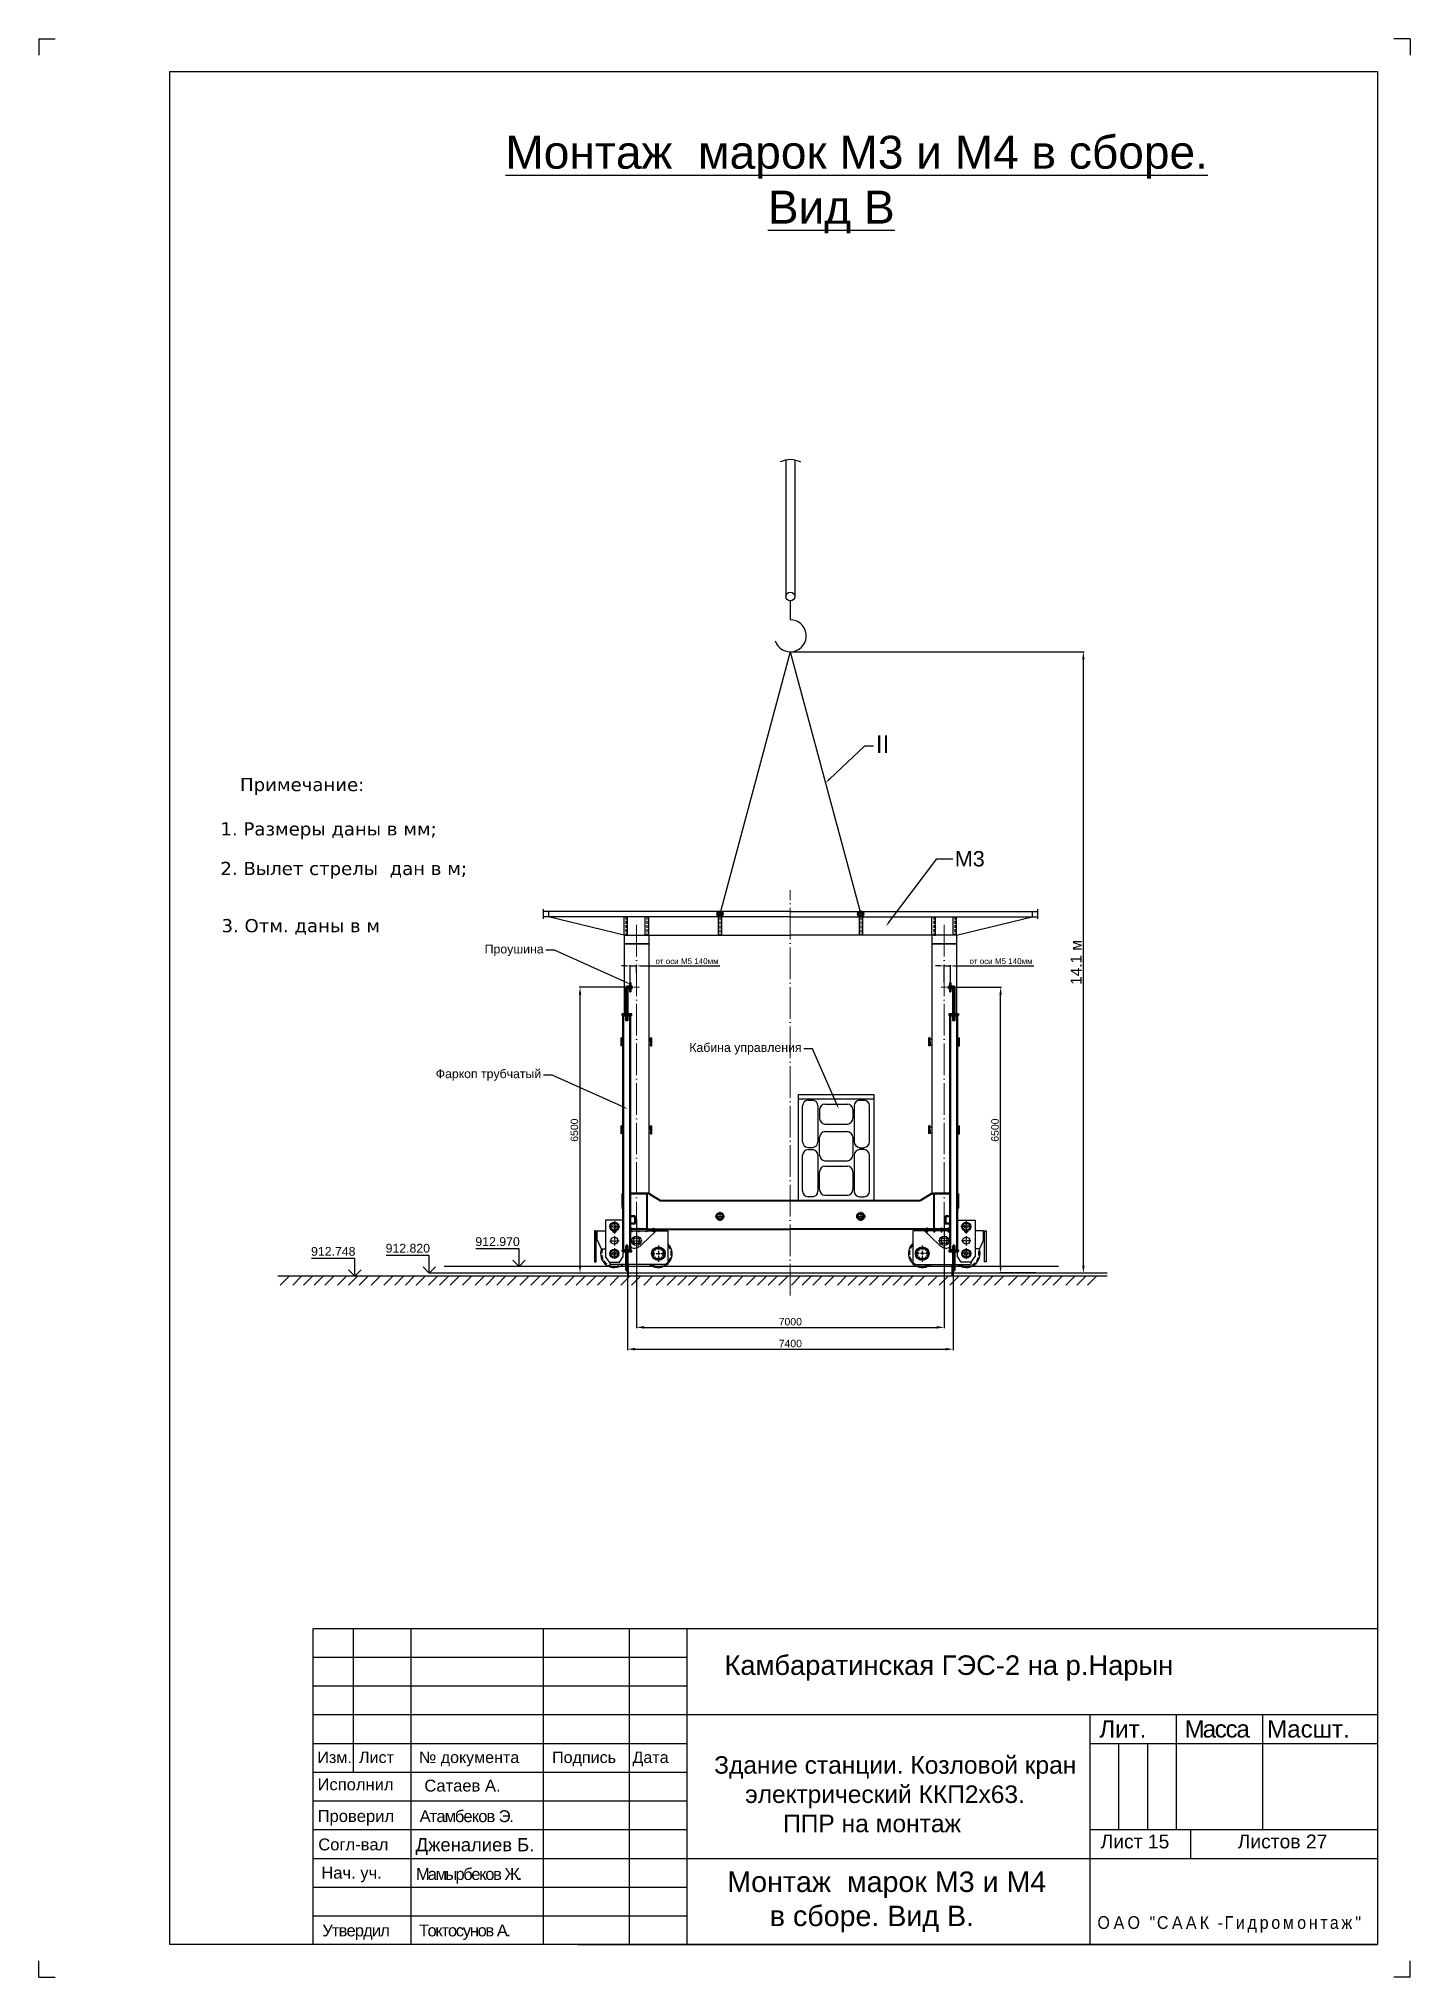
# Model space of a CAD drawing. Header units: millimetres. Extents: x 155577 to 993706, y -295114 to -113927.
# Drawn here: x 601601 to 632786, y -282929 to -238825 of the extents above; entities that cross this region are included whole.
import ezdxf
from ezdxf import colors
from ezdxf.entities.mleader import LeaderData, LeaderLine
from ezdxf.math import Vec2, Vec3

# ---------------------------------------------------------------- set-up
doc = ezdxf.new("R2010")
doc.units = ezdxf.units.MM
doc.linetypes.add('ACAD_ISO04W100', pattern=[30, 24, -3, 0, -3])
doc.linetypes.add('штриховая2', pattern=[9.525, 6.35, -3.175])
doc.layers.add('ось', color=160, linetype='Continuous', lineweight=15)
doc.layers.add('размер', color=84, linetype='Continuous', lineweight=18)
doc.styles.add('rom', font='times.ttf')
doc.styles.get("Standard").update_dxf_attribs({"font": 'arial.ttf'})
doc.dimstyles.new('ISO-25', dxfattribs={"dimtxt": 170, "dimasz": 170, "dimexe": 20, "dimexo": 10, "dimgap": 40, "dimtad": 1, "dimtxsty": 'Standard', "dimcen": 2.5, "dimadec": 0, "dimazin": 0, "dimtfac": 1, "dimtmove": 0, "dimatfit": 3, "dimfxl": 0, "dimarcsym": 0})

msp = doc.modelspace()

# ---------------------------------------------------------------- texts
at = {"attachment_point": 1}
for s, insert, char_height, width in [('\\pi2107.8;{\\LМонтаж  марок М3 и М4 в сборе. \\P\\pi8076.7;Вид В}', (610101.818, -241030.736), 750, 18906.2907), ('{\\fVerdana|b0|i0|c204|p34;Примечание:}', (606176.408, -255642.437), 300, 3384.09673), ('{\\fVerdana|b0|i0|c204|p34;1. Размеры даны в мм;}', (605730.188, -256651.744), 300, 5351.06305), ('{\\fVerdana|b0|i0|c0|p34;2\\fVerdana|b0|i0|c204|p34;. Вылет стрелы  дан в м;\\H1.8516x; }', (605730.188, -257551.776), 300, 7949.70381), ('{\\fVerdana|b0|i0|c0|p34;3\\fVerdana|b0|i0|c204|p34;. Отм. даны в м}', (605755.389, -258853.189), 300, 5294.04981), ('912.748', (607792.223, -266314.407), 200, 663.51782), ('912.820', (609486.808, -266242.407), 200, 663.51782), ('912.970', (611528.168, -266092.407), 200, 663.51782), ('Камбаратинская ГЭС-2 на р.Нарын', (617192.712, -275606.474), 444.79287, 15409.40209), ('{\\H1.5x;Лит.}', (625716.574, -277083.468), 261.64286, 1218.85232), ('{\\H1.5x;\\T0.9;Масса}', (627655.26, -277083.468), 261.64286, 1218.85232), ('{\\H1.5x;Масшт.}', (629532.135, -277083.468), 261.64286, 1218.85232), ('Изм.', (607935.87, -277793.965), 261.6429, 3075.09004), ('Лист', (608881.993, -277793.965), 261.6429, 3075.09004), ('{\\fArial|b0|i0|c204|p34;№ документа}', (610246.389, -277793.965), 261.64286, 3075.09004), ('Подпись ', (613272.138, -277793.965), 261.6429, 1589.57003), ('Дата', (615101.326, -277793.965), 261.6429, 725.22237), ('\\pi102.31;Здание станции. Козловой кран \\P\\pi808.31;электрический ККП2х63.\\P\\pi1671.1;ППР на монтаж', (616855.689, -277899.289), 399.33282, 8449.96999), ('Исполнил', (607938.936, -278407.235), 269.5497, 1536.4293), ('Сатаев А.', (610368.622, -278434.543), 269.5497, 2643.40605), ('Проверил', (607941.991, -279126.596), 269.5497, 1536.4293), ('{\\T0.9;Атамбеков Э}.', (610259.931, -279130.17), 269.54965, 2835.52721), ('Согл-вал', (607955.753, -279773.361), 269.5497, 1536.4293), ('Дженалиев Б.', (610169.876, -279764.223), 299.49961, 2761.70796), ('Лист 15', (625746.035, -279683.028), 313.9714, 2154.93112), ('Листов 27', (628862.842, -279683.028), 313.9714, 2154.93112), ('Нач. уч.', (608024.917, -280416.514), 269.5497, 2076.7043), ('{\\T0.85;Мамырбеков Ж\\T0.75;.}', (610179.311, -280446.784), 269.54965, 3102.1488), ('\\pi798.5;Монтаж  марок М3 и М4 \\P\\pi1764.8;в сборе. Вид В.', (616458.68, -280523.598), 465.88829, 8075.36419), ('{\\T0.9;Утвердил}', (608047.657, -281729.935), 269.54965, 1536.4293), ('{\\T0.85;Токтосунов А.}', (610244.399, -281729.935), 269.54965, 3177.93611)]:
    msp.add_mtext(s, dxfattribs=dict(at, insert=insert, char_height=char_height, width=width))
at = {"linetype": 'Continuous', "insert": (628689.755, -281728.601), "char_height": 430.567809, "width": 6162.98546, "attachment_point": 5, "style": 'rom'}
msp.add_mtext('{\\fArial|b0|i0|c204|p34;\\H0.6733x;\\W0.9;\\T1.3;ОАО "СААК \\fArial|b0|i0|c0|p34;-\\fArial|b0|i0|c204|p34;Гидромонтаж\\fArial|b0|i0|c0|p34;"\\Fsimplex|c0;\\H1.485x;\\Q12;\\T1; }', dxfattribs=at)

# ---------------------------------------------------------------- blocks, each defined once
blk = doc.blocks.new('A4')
at = {"color": 4}
for p, q in [((839180.34, -1943.12), (839180.34, -1945.62)), ((839180.34, -1943.12), (839182.84, -1943.12)), ((839390.34, -1943.12), (839387.84, -1943.12)), ((839390.34, -1943.12), (839390.34, -1945.62)), ((839180.34, -2240.12), (839180.34, -2237.62)), ((839390.34, -2240.12), (839390.34, -2237.62)), ((839180.34, -2240.12), (839182.84, -2240.12)), ((839390.34, -2240.12), (839387.84, -2240.12))]:
    blk.add_line(p, q, dxfattribs=at)
for p, q in [((839200.34, -1948.12), (839200.34, -2235.12)), ((839200.34, -1948.12), (839385.34, -1948.12)), ((839385.34, -1948.12), (839385.34, -2235.12)), ((839385.34, -2235.12), (839200.34, -2235.12))]:
    blk.add_line(p, q)
blk = doc.blocks.new('*D119')
at = {"layer": 'Defpoints', "color": 0, "transparency": 16777216}
for p in [(615190, -265671), (622190, -265671), (622190, -268143)]:
    blk.add_point(p, dxfattribs=at)
at = {"layer": 'размер', "color": 0, "lineweight": -2, "transparency": 16777216}
for p, q in [((615190, -265681), (615190, -268163)), ((622190, -265681), (622190, -268163)), ((615360, -268143), (622020, -268143))]:
    blk.add_line(p, q, dxfattribs=at)
at = {"layer": 'размер', "color": 0, "transparency": 16777216}
for points in [[(615360, -268114), (615360, -268171), (615190, -268143)], [(622020, -268114), (622020, -268171), (622190, -268143)]]:
    blk.add_solid(points, dxfattribs=at)
at = {"layer": 'размер', "color": 0, "transparency": 16777216, "insert": (618690, -268016), "char_height": 170, "attachment_point": 5}
blk.add_mtext('7000', dxfattribs=at)
blk = doc.blocks.new('ГАК ДЭКа')
blk.add_line((284780, 30287), (284780, 29857))
blk.add_circle((284780, 30387), 100)
blk.add_arc((284780, 29494), 363, 198.8478, 90)
blk = doc.blocks.new('*D120')
at = {"layer": 'Defpoints', "color": 0, "transparency": 16777216}
for p in [(618690, -252772), (625353, -252772), (624498, -266906)]:
    blk.add_point(p, dxfattribs=at)
at = {"layer": 'размер', "color": 0, "lineweight": -2, "transparency": 16777216}
for p, q in [((618700, -252772), (625373, -252772)), ((625353, -266736), (625353, -252942)), ((624508, -266906), (625373, -266906))]:
    blk.add_line(p, q, dxfattribs=at)
at = {"layer": 'размер', "color": 0, "transparency": 16777216}
for points in [[(625325, -252942), (625382, -252942), (625353, -252772)], [(625325, -266736), (625382, -266736), (625353, -266906)]]:
    blk.add_solid(points, dxfattribs=at)
at = {"layer": 'размер', "color": 0, "transparency": 16777216, "insert": (625188, -259840), "char_height": 170, "attachment_point": 5, "rotation": 90}
blk.add_mtext('{\\H1.4706x;14.1 м}', dxfattribs=at)
blk = doc.blocks.new('*D150')
at = {"layer": 'Defpoints', "color": 0, "transparency": 16777216}
for p in [(613908, -260406), (614910, -260406), (613101, -266906)]:
    blk.add_point(p, dxfattribs=at)
at = {"layer": 'размер', "color": 0, "lineweight": -2, "transparency": 16777216}
for p, q in [((614900, -260406), (613888, -260406)), ((613908, -266736), (613908, -260576)), ((613111, -266906), (613928, -266906))]:
    blk.add_line(p, q, dxfattribs=at)
at = {"layer": 'размер', "color": 0, "transparency": 16777216}
for points in [[(613880, -260576), (613937, -260576), (613908, -260406)], [(613880, -266736), (613937, -266736), (613908, -266906)]]:
    blk.add_solid(points, dxfattribs=at)
at = {"layer": 'размер', "color": 0, "transparency": 16777216, "insert": (613781, -263656), "char_height": 170, "attachment_point": 5, "rotation": 90}
blk.add_mtext('6500', dxfattribs=at)
blk = doc.blocks.new('*D152')
at = {"layer": 'Defpoints', "color": 0, "transparency": 16777216}
for p in [(614990, -266978), (622390, -266978), (622390, -268639)]:
    blk.add_point(p, dxfattribs=at)
at = {"layer": 'размер', "color": 0, "lineweight": -2, "transparency": 16777216}
for p, q in [((614990, -266988), (614990, -268659)), ((622390, -266988), (622390, -268659)), ((615160, -268639), (622220, -268639))]:
    blk.add_line(p, q, dxfattribs=at)
at = {"layer": 'размер', "color": 0, "transparency": 16777216}
for points in [[(615160, -268610), (615160, -268667), (614990, -268639)], [(622220, -268610), (622220, -268667), (622390, -268639)]]:
    blk.add_solid(points, dxfattribs=at)
at = {"layer": 'размер', "color": 0, "transparency": 16777216, "insert": (618690, -268512), "char_height": 170, "attachment_point": 5}
blk.add_mtext('7400', dxfattribs=at)
blk = doc.blocks.new('*D154')
at = {"layer": 'Defpoints', "color": 0, "transparency": 16777216}
for p in [(622470, -260406), (623471, -260406), (624279, -266906)]:
    blk.add_point(p, dxfattribs=at)
at = {"layer": 'размер', "color": 0, "lineweight": -2, "transparency": 16777216}
for p, q in [((622480, -260406), (623491, -260406)), ((623471, -266736), (623471, -260576)), ((624269, -266906), (623451, -266906))]:
    blk.add_line(p, q, dxfattribs=at)
at = {"layer": 'размер', "color": 0, "transparency": 16777216}
for points in [[(623443, -260576), (623499, -260576), (623471, -260406)], [(623443, -266736), (623499, -266736), (623471, -266906)]]:
    blk.add_solid(points, dxfattribs=at)
at = {"layer": 'размер', "color": 0, "transparency": 16777216, "insert": (623344, -263656), "char_height": 170, "attachment_point": 5, "rotation": 90}
blk.add_mtext('6500', dxfattribs=at)
blk = doc.blocks.new('*D160')
at = {"layer": 'Defpoints', "color": 0, "transparency": 16777216}
for p in [(615190, -259920), (615190, -260091), (615050, -260306)]:
    blk.add_point(p, dxfattribs=at)
at = {"layer": 'размер', "color": 0, "lineweight": -2, "transparency": 16777216}
for p, q in [((614950, -259920), (614850, -259920)), ((615050, -260296), (615050, -259900)), ((615050, -259920), (615190, -259920)), ((615190, -260081), (615190, -259900)), ((615290, -259920), (617088, -259920))]:
    blk.add_line(p, q, dxfattribs=at)
at = {"layer": 'размер', "color": 0, "transparency": 16777216}
for points in [[(614950, -259903), (614950, -259936), (615050, -259920)], [(615290, -259903), (615290, -259936), (615190, -259920)]]:
    blk.add_solid(points, dxfattribs=at)
at = {"layer": 'размер', "color": 0, "transparency": 16777216, "insert": (616341, -259813), "char_height": 130, "attachment_point": 5}
blk.add_mtext('от оси М5 140мм', dxfattribs=at)
blk = doc.blocks.new('*D161')
at = {"layer": 'Defpoints', "color": 0, "transparency": 16777216}
for p in [(622330, -259920), (622190, -260306), (622330, -260306)]:
    blk.add_point(p, dxfattribs=at)
at = {"layer": 'размер', "color": 0, "lineweight": -2, "transparency": 16777216}
for p, q in [((622090, -259920), (621990, -259920)), ((622190, -260296), (622190, -259900)), ((622190, -259920), (622330, -259920)), ((622330, -260296), (622330, -259900)), ((622430, -259920), (624228, -259920))]:
    blk.add_line(p, q, dxfattribs=at)
at = {"layer": 'размер', "color": 0, "transparency": 16777216}
for points in [[(622090, -259903), (622090, -259936), (622190, -259920)], [(622430, -259903), (622430, -259936), (622330, -259920)]]:
    blk.add_solid(points, dxfattribs=at)
at = {"layer": 'размер', "color": 0, "transparency": 16777216, "insert": (623481, -259813), "char_height": 130, "attachment_point": 5}
blk.add_mtext('от оси М5 140мм', dxfattribs=at)

# ---------------------------------------------------------------- dimensions: what is measured, and where the dimension line sits
at = {"layer": 'размер'}
dim = msp.add_linear_dim(base=(625353.323, -252771.624), p1=(624497.849, -266906.47), p2=(618689.705, -252771.624), angle=90, text='{\\H1.4706x;14.1 м}', dimstyle='ISO-25', dxfattribs=at)
dim.commit()
dim.dimension.update_dxf_attribs({"geometry": '*D120', "text_midpoint": (625353.323, -259839.994), "dimtype": 160})
for base, p1, p2, picture, middle in [((615189.705, -259919.754), (615049.705, -260306.47), (615189.705, -260090.537), '*D160', (616340.786, -259919.754)), ((622329.705, -259919.754), (622189.705, -260306.47), (622329.705, -260306.47), '*D161', (623480.786, -259919.754))]:
    dim = msp.add_linear_dim(base=base, p1=p1, p2=p2, text='от оси М5 140мм', dimstyle='ISO-25', override={"dimtxt": 130, "dimasz": 100}, dxfattribs=at)
    dim.commit()
    dim.dimension.update_dxf_attribs({"geometry": picture, "text_midpoint": middle, "dimtype": 160})
for base, p1, p2, picture, middle in [((613908.288, -260406.47), (613100.557, -266906.47), (614909.705, -260406.47), '*D150', (613908.288, -263656.47)), ((623471.123, -260406.47), (624278.853, -266906.47), (622469.705, -260406.47), '*D154', (623471.123, -263656.47))]:
    dim = msp.add_linear_dim(base=base, p1=p1, p2=p2, angle=90, dimstyle='ISO-25', dxfattribs=at)
    dim.commit()
    dim.dimension.update_dxf_attribs({"geometry": picture, "text_midpoint": middle, "dimtype": 160})
for base, p1, p2, picture, middle in [((622189.705, -268142.679), (615189.705, -265671.47), (622189.705, -265671.47), '*D119', (618689.705, -268142.679)), ((622389.705, -268638.751), (614989.705, -266978.47), (622389.705, -266978.47), '*D152', (618689.705, -268638.751))]:
    dim = msp.add_linear_dim(base=base, p1=p1, p2=p2, dimstyle='ISO-25', dxfattribs=at)
    dim.commit()
    dim.dimension.update_dxf_attribs({"geometry": picture, "text_midpoint": middle, "dimtype": 160})

# ---------------------------------------------------------------- hatches: boundary and pattern name
for points in [[(614839.705, -261554.276), (614869.705, -261554.276), (614869.705, -261646.47), (614869.705, -261738.665), (614839.705, -261738.665)], [(615539.705, -261738.665), (615509.705, -261738.665), (615509.705, -261646.47), (615509.705, -261554.276), (615539.705, -261554.276)], [(621839.705, -261554.276), (621869.705, -261554.276), (621869.705, -261646.47), (621869.705, -261738.665), (621839.705, -261738.665)], [(622539.705, -261738.665), (622509.705, -261738.665), (622509.705, -261646.47), (622509.705, -261554.276), (622539.705, -261554.276)], [(614839.705, -263554.276), (614869.705, -263554.276), (614869.705, -263646.47), (614869.705, -263738.665), (614839.705, -263738.665)], [(615539.705, -263738.665), (615509.705, -263738.665), (615509.705, -263646.47), (615509.705, -263554.276), (615539.705, -263554.276)], [(621839.705, -263554.276), (621869.705, -263554.276), (621869.705, -263646.47), (621869.705, -263738.665), (621839.705, -263738.665)], [(622539.705, -263738.665), (622509.705, -263738.665), (622509.705, -263646.47), (622509.705, -263554.276), (622539.705, -263554.276)]]:
    msp.add_hatch(color=256).paths.add_polyline_path(points)

# ---------------------------------------------------------------- linework, layer by layer
for p, q in [((618589.801, -248404.848), (618589.705, -251515.726)), ((618789.473, -248404.49), (618789.473, -251522.553)), ((618689.705, -252771.624), (617089.705, -258740.47)), ((618689.705, -252771.624), (620289.705, -258740.47)), ((617014.765, -258740.47), (617164.646, -258740.47)), ((617089.705, -258800.47), (617089.705, -258669.529)), ((620364.646, -258740.47), (620214.765, -258740.47)), ((620289.705, -258800.47), (620289.705, -258669.529)), ((615429.705, -259220.47), (615389.705, -259220.47)), ((615729.705, -259220.47), (615849.705, -259220.47)), ((621649.705, -259220.47), (621529.705, -259220.47)), ((621949.705, -259220.47), (621989.705, -259220.47)), ((615039.705, -260388.47), (615039.705, -260424.47)), ((615070.618, -260388.47), (615070.618, -260424.47)), ((615081.118, -260388.47), (615081.118, -260424.47)), ((622298.292, -260388.47), (622298.292, -260424.47)), ((622308.792, -260388.47), (622308.792, -260424.47)), ((622339.705, -260388.47), (622339.705, -260424.47)), ((614989.705, -260906.47), (614953.705, -260906.47)), ((614989.705, -260931.47), (614953.705, -260931.47)), ((614989.705, -260931.47), (614953.705, -260931.47)), ((614989.705, -260956.47), (614953.705, -260956.47)), ((614989.705, -260956.47), (614953.705, -260956.47)), ((614989.705, -260981.47), (614953.705, -260981.47)), ((614989.705, -260981.47), (614953.705, -260981.47)), ((614989.705, -261006.47), (614953.705, -261006.47)), ((614989.705, -261006.47), (614953.705, -261006.47)), ((614989.705, -261056.47), (614953.705, -261056.47)), ((614989.705, -261056.47), (614953.705, -261056.47)), ((614989.705, -261081.47), (614953.705, -261081.47)), ((614989.705, -261081.47), (614953.705, -261081.47)), ((622389.705, -261006.47), (622425.705, -261006.47)), ((622389.705, -261006.47), (622425.705, -261006.47)), ((622389.705, -261056.47), (622425.705, -261056.47)), ((622389.705, -261056.47), (622425.705, -261056.47)), ((622389.705, -261081.47), (622425.705, -261081.47)), ((622389.705, -261081.47), (622425.705, -261081.47)), ((614989.705, -261106.47), (614953.705, -261106.47)), ((614989.705, -261106.47), (614953.705, -261106.47)), ((614989.705, -261131.47), (614953.705, -261131.47)), ((614869.705, -261554.276), (614839.705, -261554.276)), ((614839.705, -261738.665), (614839.705, -261554.276)), ((614869.705, -261738.665), (614839.705, -261738.665)), ((614869.705, -261646.47), (614869.705, -261554.276)), ((614869.705, -261646.47), (614869.705, -261738.665)), ((615509.705, -261646.47), (615509.705, -261554.276)), ((615509.705, -261554.276), (615539.705, -261554.276)), ((615509.705, -261646.47), (615509.705, -261738.665)), ((615509.705, -261738.665), (615539.705, -261738.665)), ((615539.705, -261738.665), (615539.705, -261554.276)), ((621869.705, -261554.276), (621839.705, -261554.276)), ((621839.705, -261738.665), (621839.705, -261554.276)), ((621869.705, -261738.665), (621839.705, -261738.665)), ((621869.705, -261646.47), (621869.705, -261554.276)), ((621869.705, -261646.47), (621869.705, -261738.665)), ((622509.705, -261646.47), (622509.705, -261554.276)), ((622509.705, -261554.276), (622539.705, -261554.276)), ((622509.705, -261646.47), (622509.705, -261738.665)), ((622509.705, -261738.665), (622539.705, -261738.665)), ((622539.705, -261738.665), (622539.705, -261554.276)), ((619355.016, -263188.744), (619355.016, -263390.394)), ((619477.223, -263062.247), (619987.92, -263062.247)), ((620110.127, -263188.744), (620110.127, -263390.394)), ((614869.705, -263554.276), (614839.705, -263554.276)), ((614839.705, -263738.665), (614839.705, -263554.276)), ((614869.705, -263646.47), (614869.705, -263554.276)), ((614869.705, -263646.47), (614869.705, -263738.665)), ((615509.705, -263646.47), (615509.705, -263554.276)), ((615509.705, -263554.276), (615539.705, -263554.276)), ((615509.705, -263646.47), (615509.705, -263738.665)), ((615509.705, -263738.665), (615539.705, -263738.665)), ((615539.705, -263738.665), (615539.705, -263554.276)), ((619477.223, -263516.891), (619987.92, -263516.891)), ((619477.223, -263690.075), (619987.92, -263690.075)), ((621869.705, -263554.276), (621839.705, -263554.276)), ((621839.705, -263738.665), (621839.705, -263554.276)), ((621869.705, -263646.47), (621869.705, -263554.276)), ((621869.705, -263646.47), (621869.705, -263738.665)), ((622509.705, -263646.47), (622509.705, -263554.276)), ((622509.705, -263554.276), (622539.705, -263554.276)), ((622509.705, -263646.47), (622509.705, -263738.665)), ((622509.705, -263738.665), (622539.705, -263738.665)), ((622539.705, -263738.665), (622539.705, -263554.276)), ((619477.223, -264350.958), (619987.92, -264350.958)), ((619477.223, -264475.059), (619987.92, -264475.059)), ((619477.223, -265135.941), (619987.92, -265135.941)), ((614298.493, -265947.51), (614489.705, -265947.51)), ((614298.493, -266148.925), (614298.493, -265947.51)), ((614489.705, -265702.47), (614489.705, -266531.274)), ((614889.705, -265702.47), (614489.705, -265702.47)), ((614889.705, -266531.274), (614889.705, -265702.47)), ((614889.705, -265947.51), (614892.205, -265947.51)), ((615041.725, -265948.742), (615041.725, -265947.51)), ((615051.205, -265908.742), (615641.134, -265908.742)), ((615051.205, -265947.51), (615905.271, -265947.51)), ((615641.134, -265948.742), (615305.638, -266267.386)), ((615641.134, -265908.742), (615641.134, -265948.742)), ((615641.134, -265908.742), (615641.134, -265948.742)), ((615905.271, -265947.51), (615905.271, -266716.154)), ((616988.106, -265618.649), (617191.305, -265618.649)), ((617089.705, -265514.986), (617089.705, -265722.311)), ((620188.106, -265618.649), (620391.305, -265618.649)), ((620289.705, -265514.986), (620289.705, -265722.311)), ((621474.139, -265947.51), (621474.139, -266716.154)), ((622328.205, -265947.51), (621474.139, -265947.51)), ((622328.205, -265908.742), (621738.277, -265908.742)), ((621738.277, -265908.742), (621738.277, -265948.742)), ((621738.277, -265908.742), (621738.277, -265948.742)), ((621738.277, -265948.742), (622073.773, -266267.386)), ((622337.686, -265948.742), (622337.686, -265908.742)), ((622337.686, -265948.742), (622337.686, -265947.51)), ((622489.705, -265947.51), (622487.205, -265947.51)), ((622489.705, -266531.274), (622489.705, -265702.47)), ((622489.705, -265702.47), (622889.705, -265702.47)), ((622889.705, -265702.47), (622889.705, -266531.274)), ((623080.918, -265947.51), (622889.705, -265947.51)), ((623080.918, -266148.925), (623080.918, -265947.51)), ((612522.168, -266356.47), (611539.391, -266356.47)), ((612522.168, -266756.47), (612522.168, -266356.47)), ((614298.493, -266148.925), (614385.166, -266360.097)), ((614385.166, -266360.097), (614489.705, -266360.097)), ((614989.705, -266302.927), (614953.705, -266302.927)), ((614989.705, -266327.927), (614953.705, -266327.927)), ((614989.705, -266327.927), (614953.705, -266327.927)), ((614989.705, -266352.927), (614953.705, -266352.927)), ((614989.705, -266352.927), (614953.705, -266352.927)), ((614989.705, -266377.927), (614953.705, -266377.927)), ((614989.705, -266377.927), (614953.705, -266377.927)), ((622389.705, -266302.927), (622425.705, -266302.927)), ((622389.705, -266327.927), (622425.705, -266327.927)), ((622389.705, -266327.927), (622425.705, -266327.927)), ((622389.705, -266352.927), (622425.705, -266352.927)), ((622389.705, -266352.927), (622425.705, -266352.927)), ((622389.705, -266377.927), (622425.705, -266377.927)), ((622389.705, -266377.927), (622425.705, -266377.927)), ((622994.245, -266360.097), (622889.705, -266360.097)), ((623080.918, -266148.925), (622994.245, -266360.097)), ((608786.222, -266578.47), (607803.446, -266578.47)), ((608786.222, -266978.47), (608786.222, -266578.47)), ((610480.807, -266506.47), (609498.031, -266506.47)), ((610480.807, -266906.47), (610339.386, -266765.049)), ((610480.807, -266906.47), (610480.807, -266506.47)), ((610480.807, -266906.47), (610622.229, -266765.049)), ((612522.168, -266756.47), (612380.746, -266615.049)), ((612522.168, -266756.47), (612663.589, -266615.049)), ((614574.818, -266662.47), (614489.705, -266531.274)), ((614574.818, -266662.47), (614804.593, -266662.47)), ((614574.818, -266662.47), (614595.679, -266716.154)), ((615905.271, -266716.154), (614595.679, -266716.154)), ((614804.593, -266662.47), (614889.705, -266531.274)), ((614989.705, -266427.927), (614953.705, -266427.927)), ((614989.705, -266427.927), (614953.705, -266427.927)), ((614989.705, -266452.927), (614953.705, -266452.927)), ((614989.705, -266452.927), (614953.705, -266452.927)), ((614989.705, -266477.927), (614953.705, -266477.927)), ((614989.705, -266477.927), (614953.705, -266477.927)), ((614989.705, -266502.927), (614953.705, -266502.927)), ((614989.705, -266502.927), (614953.705, -266502.927)), ((614989.705, -266527.927), (614953.705, -266527.927)), ((621474.139, -266716.154), (622783.732, -266716.154)), ((622389.705, -266427.927), (622425.705, -266427.927)), ((622389.705, -266427.927), (622425.705, -266427.927)), ((622389.705, -266452.927), (622425.705, -266452.927)), ((622389.705, -266452.927), (622425.705, -266452.927)), ((622389.705, -266477.927), (622425.705, -266477.927)), ((622389.705, -266477.927), (622425.705, -266477.927)), ((622389.705, -266502.927), (622425.705, -266502.927)), ((622389.705, -266502.927), (622425.705, -266502.927)), ((622389.705, -266527.927), (622425.705, -266527.927)), ((622574.818, -266662.47), (622489.705, -266531.274)), ((622804.593, -266662.47), (622574.818, -266662.47)), ((622804.593, -266662.47), (622783.732, -266716.154)), ((622804.593, -266662.47), (622889.705, -266531.274)), ((607088.83, -267182.117), (607292.477, -266978.47)), ((607373.975, -267182.117), (607577.622, -266978.47)), ((607373.975, -267182.117), (607577.622, -266978.47)), ((607373.975, -267182.117), (607577.622, -266978.47)), ((607621.598, -267182.117), (607825.245, -266978.47)), ((607864.23, -267182.117), (608067.877, -266978.47)), ((608107.851, -267182.117), (608311.498, -266978.47)), ((608392.996, -267182.117), (608596.642, -266978.47)), ((608392.996, -267182.117), (608596.642, -266978.47)), ((608392.996, -267182.117), (608596.642, -266978.47)), ((608640.619, -267182.117), (608844.265, -266978.47)), ((608786.222, -266978.47), (608644.801, -266837.049)), ((608786.222, -266978.47), (608927.644, -266837.049)), ((608883.251, -267182.117), (609086.898, -266978.47)), ((609160.441, -267182.117), (609364.088, -266978.47)), ((609445.586, -267182.117), (609649.232, -266978.47)), ((609445.586, -267182.117), (609649.232, -266978.47)), ((609445.586, -267182.117), (609649.232, -266978.47)), ((609693.208, -267182.117), (609896.855, -266978.47)), ((609935.841, -267182.117), (610139.488, -266978.47)), ((610179.462, -267182.117), (610383.108, -266978.47)), ((610464.606, -267182.117), (610668.253, -266978.47)), ((610464.606, -267182.117), (610668.253, -266978.47)), ((610464.606, -267182.117), (610668.253, -266978.47)), ((610712.229, -267182.117), (610915.876, -266978.47)), ((610954.862, -267182.117), (611158.508, -266978.47)), ((611237.008, -267182.117), (611440.654, -266978.47)), ((611522.153, -267182.117), (611725.799, -266978.47)), ((611522.153, -267182.117), (611725.799, -266978.47)), ((611522.153, -267182.117), (611725.799, -266978.47)), ((611769.775, -267182.117), (611973.422, -266978.47)), ((612012.408, -267182.117), (612216.054, -266978.47)), ((612256.028, -267182.117), (612459.675, -266978.47)), ((612541.173, -267182.117), (612744.82, -266978.47)), ((612541.173, -267182.117), (612744.82, -266978.47)), ((612541.173, -267182.117), (612744.82, -266978.47)), ((612788.796, -267182.117), (612992.443, -266978.47)), ((613031.428, -267182.117), (613235.075, -266978.47)), ((613285.321, -267182.117), (613488.968, -266978.47)), ((613570.466, -267182.117), (613774.112, -266978.47)), ((613570.466, -267182.117), (613774.112, -266978.47)), ((613570.466, -267182.117), (613774.112, -266978.47)), ((613818.088, -267182.117), (614021.735, -266978.47)), ((614060.721, -267182.117), (614264.368, -266978.47)), ((614304.342, -267182.117), (614507.988, -266978.47)), ((614589.486, -267182.117), (614793.133, -266978.47)), ((614589.486, -267182.117), (614793.133, -266978.47)), ((614589.486, -267182.117), (614793.133, -266978.47)), ((614837.109, -267182.117), (615040.756, -266978.47)), ((615079.742, -267182.117), (615283.388, -266978.47)), ((615355.087, -267182.117), (615558.733, -266978.47)), ((615640.231, -267182.117), (615843.878, -266978.47)), ((615640.231, -267182.117), (615843.878, -266978.47)), ((615640.231, -267182.117), (615843.878, -266978.47)), ((615887.854, -267182.117), (616091.501, -266978.47)), ((616130.487, -267182.117), (616334.133, -266978.47)), ((616374.107, -267182.117), (616577.754, -266978.47)), ((616659.252, -267182.117), (616862.899, -266978.47)), ((616659.252, -267182.117), (616862.899, -266978.47)), ((616659.252, -267182.117), (616862.899, -266978.47)), ((616906.875, -267182.117), (617110.522, -266978.47)), ((617149.507, -267182.117), (617353.154, -266978.47)), ((617409.426, -267182.117), (617613.073, -266978.47)), ((617694.571, -267182.117), (617898.218, -266978.47)), ((617694.571, -267182.117), (617898.218, -266978.47)), ((617694.571, -267182.117), (617898.218, -266978.47)), ((617942.194, -267182.117), (618145.841, -266978.47)), ((618184.826, -267182.117), (618388.473, -266978.47)), ((618428.447, -267182.117), (618632.094, -266978.47)), ((618713.592, -267182.117), (618917.239, -266978.47)), ((618713.592, -267182.117), (618917.239, -266978.47)), ((618713.592, -267182.117), (618917.239, -266978.47)), ((618961.215, -267182.117), (619164.862, -266978.47)), ((619203.847, -267182.117), (619407.494, -266978.47)), ((619474.063, -267182.117), (619677.71, -266978.47)), ((619759.208, -267182.117), (619962.855, -266978.47)), ((619759.208, -267182.117), (619962.855, -266978.47)), ((619759.208, -267182.117), (619962.855, -266978.47)), ((620006.831, -267182.117), (620210.478, -266978.47)), ((620249.463, -267182.117), (620453.11, -266978.47)), ((620493.084, -267182.117), (620696.731, -266978.47)), ((620778.229, -267182.117), (620981.876, -266978.47)), ((620778.229, -267182.117), (620981.876, -266978.47)), ((620778.229, -267182.117), (620981.876, -266978.47)), ((621025.852, -267182.117), (621229.499, -266978.47)), ((621268.484, -267182.117), (621472.131, -266978.47)), ((621539.664, -267182.117), (621743.31, -266978.47)), ((621824.809, -267182.117), (622028.455, -266978.47)), ((621824.809, -267182.117), (622028.455, -266978.47)), ((621824.809, -267182.117), (622028.455, -266978.47)), ((622072.431, -267182.117), (622276.078, -266978.47)), ((622315.064, -267182.117), (622518.71, -266978.47)), ((622558.684, -267182.117), (622762.331, -266978.47)), ((622843.829, -267182.117), (623047.476, -266978.47)), ((622843.829, -267182.117), (623047.476, -266978.47)), ((622843.829, -267182.117), (623047.476, -266978.47)), ((623091.452, -267182.117), (623295.099, -266978.47)), ((623334.084, -267182.117), (623537.731, -266978.47)), ((623650.784, -267182.117), (623854.431, -266978.47)), ((623935.929, -267182.117), (624139.576, -266978.47)), ((623935.929, -267182.117), (624139.576, -266978.47)), ((623935.929, -267182.117), (624139.576, -266978.47)), ((624183.552, -267182.117), (624387.199, -266978.47)), ((624426.184, -267182.117), (624629.831, -266978.47)), ((624669.805, -267182.117), (624873.452, -266978.47)), ((624954.95, -267182.117), (625158.596, -266978.47)), ((624954.95, -267182.117), (625158.596, -266978.47)), ((624954.95, -267182.117), (625158.596, -266978.47)), ((625202.573, -267182.117), (625406.219, -266978.47)), ((625445.205, -267182.117), (625648.852, -266978.47)), ((607841.062, -282186.761), (607841.062, -274991.582)), ((607841.062, -274991.582), (632043.027, -274991.582)), ((608756.812, -278262.118), (608756.812, -274991.582)), ((610065.026, -282186.761), (610065.026, -274991.582)), ((613073.919, -282186.761), (613073.919, -274991.582)), ((615036.24, -282186.761), (615036.24, -274991.582)), ((616344.455, -282186.761), (616344.455, -274991.582)), ((607841.062, -275645.69), (616344.455, -275645.69)), ((607841.062, -276299.797), (616344.455, -276299.797)), ((607841.062, -276953.904), (632043.027, -276953.904)), ((607841.062, -276953.904), (632043.027, -276953.904)), ((625501.955, -276953.904), (625501.955, -282186.761)), ((627464.276, -276953.904), (627464.276, -279570.333)), ((629426.598, -276953.904), (629426.598, -279570.333)), ((632043.027, -276781.361), (632043.027, -282186.761)), ((607841.062, -277608.011), (616344.455, -277608.011)), ((625501.955, -277608.011), (632043.027, -277608.011)), ((626156.062, -277608.011), (626156.062, -279570.333)), ((626810.169, -277608.011), (626810.169, -279570.333)), ((607841.062, -278262.118), (616344.455, -278262.118)), ((607841.062, -278262.118), (616344.455, -278262.118)), ((607841.062, -278916.225), (616344.455, -278916.225)), ((607841.062, -278916.225), (616344.455, -278916.225)), ((607841.062, -279570.333), (616344.455, -279570.333)), ((625501.955, -279570.333), (632043.027, -279570.333)), ((627786.748, -279570.333), (627786.748, -280224.44)), ((607841.062, -280224.44), (632043.027, -280224.44)), ((607841.062, -280878.547), (616344.455, -280878.547)), ((607841.062, -280878.547), (616344.455, -280878.547)), ((607841.062, -281532.654), (616344.455, -281532.654)), ((632043.027, -282186.761), (613861.227, -282186.761)), ((613861.227, -282186.761), (632043.027, -282186.761))]:
    msp.add_line(p, q)
at = {"lineweight": 30}
for p, q in [((613069.705, -258630.47), (613069.705, -258850.47)), ((617051.856, -258680.47), (613069.705, -258680.47)), ((617051.856, -258800.47), (613069.705, -258800.47)), ((613189.705, -258680.47), (613189.705, -258800.47)), ((614909.705, -259220.47), (613189.705, -258800.47)), ((614909.705, -259220.47), (614909.705, -258800.47)), ((614989.705, -259220.47), (614989.705, -258800.47)), ((615389.705, -259220.47), (615389.705, -258800.47)), ((615469.705, -259220.47), (615469.705, -258800.47)), ((617051.856, -258800.47), (617051.856, -259220.47)), ((618689.705, -258680.47), (617127.555, -258680.47)), ((618689.705, -258800.47), (617127.555, -258800.47)), ((617127.555, -258800.47), (617127.555, -259220.47)), ((618689.705, -258680.47), (620251.856, -258680.47)), ((618689.705, -258800.47), (620251.856, -258800.47)), ((620251.856, -258800.47), (620251.856, -259220.47)), ((620327.555, -258680.47), (624309.705, -258680.47)), ((620327.555, -258800.47), (624309.705, -258800.47)), ((620327.555, -258800.47), (620327.555, -259220.47)), ((621909.705, -259220.47), (621909.705, -258800.47)), ((621989.705, -259220.47), (621989.705, -258800.47)), ((622389.705, -259220.47), (622389.705, -258800.47)), ((622469.705, -259220.47), (624189.705, -258800.47)), ((622469.705, -259220.47), (622469.705, -258800.47)), ((624189.705, -258680.47), (624189.705, -258800.47)), ((624309.705, -258630.47), (624309.705, -258850.47)), ((614909.705, -259220.47), (618689.705, -259220.47)), ((614909.705, -259220.47), (614909.705, -259415.47)), ((615469.705, -259220.47), (615469.705, -259415.47)), ((622469.705, -259220.47), (618689.705, -259220.47)), ((621909.705, -259220.47), (621909.705, -259415.47)), ((622469.705, -259220.47), (622469.705, -259415.47)), ((615469.705, -259415.47), (614909.705, -259415.47)), ((615469.705, -259425.47), (614909.705, -259425.47)), ((614909.705, -259425.47), (614909.705, -259985.47)), ((615469.705, -259425.47), (615469.705, -259985.47)), ((622469.705, -259415.47), (621909.705, -259415.47)), ((622469.705, -259425.47), (621909.705, -259425.47)), ((621909.705, -259425.47), (621909.705, -265096.47)), ((622469.705, -259425.47), (622469.705, -260406.47)), ((614909.705, -259995.47), (614909.705, -261016.47)), ((615469.705, -259995.47), (615469.705, -265096.47)), ((622469.705, -259995.47), (622469.705, -261016.47)), ((614869.705, -261586.47), (614892.205, -261586.47)), ((614869.705, -261706.47), (614892.205, -261706.47)), ((615469.705, -261586.47), (615509.705, -261586.47)), ((615469.705, -261706.47), (615509.705, -261706.47)), ((621869.705, -261586.47), (621909.705, -261586.47)), ((621869.705, -261706.47), (621909.705, -261706.47)), ((622487.205, -261586.47), (622509.705, -261586.47)), ((622487.205, -261706.47), (622509.705, -261706.47)), ((618869.705, -262846.47), (620589.705, -262846.47)), ((618869.705, -262846.47), (618869.705, -265256.47)), ((620589.705, -262846.47), (620589.705, -265256.47)), ((618869.705, -262946.47), (620589.705, -262946.47)), ((614869.705, -263586.47), (614892.205, -263586.47)), ((614869.705, -263706.47), (614892.205, -263706.47)), ((615469.705, -263586.47), (615509.705, -263586.47)), ((615469.705, -263706.47), (615509.705, -263706.47)), ((621869.705, -263586.47), (621909.705, -263586.47)), ((621869.705, -263706.47), (621909.705, -263706.47)), ((622487.205, -263586.47), (622509.705, -263586.47)), ((622487.205, -263706.47), (622509.705, -263706.47)), ((615469.705, -265096.47), (615051.205, -265096.47)), ((615469.705, -265096.47), (615051.205, -265096.47)), ((614953.705, -266756.47), (610820.056, -266756.47)), ((622369.705, -266756.47), (615009.705, -266756.47)), ((618689.705, -266411.47), (618689.705, -266411.47)), ((618689.705, -266411.47), (618689.705, -266411.47)), ((624786.603, -266756.47), (622425.705, -266756.47)), ((625893.601, -266978.47), (607039.844, -266978.47)), ((614989.705, -266906.47), (610480.807, -266906.47)), ((622369.705, -266906.47), (615009.705, -266906.47)), ((625893.601, -266906.47), (622389.705, -266906.47))]:
    msp.add_line(p, q, dxfattribs=at)
at = {"linetype": 'штриховая2', "ltscale": 10}
for p, q in [((614949.705, -258800.47), (614949.705, -259220.47)), ((615429.705, -258800.47), (615429.705, -259220.47)), ((617089.705, -258811.411), (617089.705, -259220.47)), ((620289.705, -258811.411), (620289.705, -259220.47)), ((621949.705, -258800.47), (621949.705, -259220.47)), ((622429.705, -258800.47), (622429.705, -259220.47))]:
    msp.add_line(p, q, dxfattribs=at)
at = {"lineweight": 50}
for p, q in [((614971.705, -260388.47), (615039.705, -260388.47)), ((615007.705, -260424.47), (615039.705, -260424.47)), ((615059.705, -260388.47), (615089.705, -260388.47)), ((615059.705, -260424.47), (615089.705, -260424.47)), ((615089.705, -260388.47), (615089.705, -260424.47)), ((622319.705, -260388.47), (622289.705, -260388.47)), ((622289.705, -260388.47), (622289.705, -260424.47)), ((622319.705, -260424.47), (622289.705, -260424.47)), ((622407.705, -260388.47), (622339.705, -260388.47)), ((622371.705, -260424.47), (622339.705, -260424.47)), ((614892.205, -266387.927), (614892.205, -261046.47)), ((615051.205, -261046.47), (615051.205, -266387.927)), ((622328.205, -261046.47), (622328.205, -266387.927)), ((622487.205, -266387.927), (622487.205, -261046.47)), ((615051.205, -265614.622), (615159.354, -265614.622)), ((615159.354, -265781.306), (615051.205, -265781.306)), ((615159.354, -265614.622), (615159.354, -265781.306)), ((614989.705, -266277.927), (614953.705, -266277.927)), ((614953.705, -266277.927), (614953.705, -266851.427)), ((614989.705, -266851.427), (614989.705, -266277.927)), ((622389.705, -266851.427), (622389.705, -266277.927)), ((622389.705, -266277.927), (622425.705, -266277.927)), ((622425.705, -266277.927), (622425.705, -266851.427)), ((614989.705, -266851.427), (614953.705, -266851.427)), ((622389.705, -266851.427), (622425.705, -266851.427))]:
    msp.add_line(p, q, dxfattribs=at)
at = {"color": 3}
for p, q in [((614989.705, -261031.47), (614953.705, -261031.47)), ((622389.705, -261031.47), (622425.705, -261031.47)), ((614989.705, -266402.927), (614953.705, -266402.927)), ((622389.705, -266402.927), (622425.705, -266402.927))]:
    msp.add_line(p, q, dxfattribs=at)
at = {"lineweight": 40}
for p, q in [((614869.705, -265096.47), (614869.705, -265416.47)), ((614892.205, -265096.47), (614869.705, -265096.47)), ((614869.705, -265416.47), (614892.205, -265457.719)), ((615469.705, -265096.47), (615051.205, -265096.47)), ((615051.205, -265096.47), (615429.705, -265096.47)), ((615429.705, -265096.47), (615429.705, -265908.742)), ((615469.705, -265096.47), (615729.705, -265256.47)), ((615729.705, -265256.47), (621649.705, -265256.47)), ((621909.705, -265096.47), (621649.705, -265256.47)), ((621909.705, -265096.47), (622328.205, -265096.47)), ((622487.205, -265096.47), (622509.705, -265096.47)), ((622509.705, -265416.47), (622487.205, -265457.719)), ((622509.705, -265096.47), (622509.705, -265416.47)), ((615429.705, -265908.742), (615051.205, -265908.742)), ((615429.705, -265908.742), (618689.705, -265908.742)), ((621738.277, -265908.742), (618689.705, -265908.742)), ((622328.205, -265908.742), (621738.277, -265908.742))]:
    msp.add_line(p, q, dxfattribs=at)
at = {"linetype": 'ACAD_ISO04W100', "ltscale": 4}
for p, q in [((614568.118, -265849.348), (614811.292, -265849.348)), ((614689.705, -265723.776), (614689.705, -266007.951)), ((622811.292, -265849.348), (622568.118, -265849.348)), ((622689.705, -265723.776), (622689.705, -266007.951)), ((614582.943, -266171.47), (614796.467, -266171.47)), ((614689.705, -266065.444), (614689.705, -266277.497)), ((614689.705, -266339.608), (614689.705, -266586.068)), ((615689.705, -266278.559), (615689.705, -266653.036)), ((621689.705, -266278.559), (621689.705, -266653.036)), ((622796.467, -266171.47), (622582.943, -266171.47)), ((622689.705, -266065.444), (622689.705, -266277.497)), ((622689.705, -266339.608), (622689.705, -266586.068)), ((614570.122, -266466.47), (614809.288, -266466.47)), ((615516.11, -266466.47), (615863.301, -266466.47)), ((621863.301, -266466.47), (621516.11, -266466.47)), ((622809.288, -266466.47), (622570.122, -266466.47))]:
    msp.add_line(p, q, dxfattribs=at)
at = {"linetype": 'ACAD_ISO04W100', "ltscale": 2}
for p, q in [((615060.428, -266171.47), (615318.983, -266171.47)), ((622318.983, -266171.47), (622060.428, -266171.47))]:
    msp.add_line(p, q, dxfattribs=at)
at = {"lineweight": 50}
for points in [[(614989.705, -260442.47), (614989.705, -261156.47), (614953.705, -261156.47), (614953.705, -260406.47)], [(622389.705, -260442.47), (622389.705, -261156.47), (622425.705, -261156.47), (622425.705, -260406.47)], [(622328.205, -265614.622), (622220.057, -265614.622), (622220.057, -265781.306), (622328.205, -265781.306)]]:
    msp.add_lwpolyline(points, dxfattribs=at)
at = {"lineweight": 35}
for points in [[(615039.705, -260506.47), (615059.705, -260506.47), (615059.705, -260306.47), (615039.705, -260306.47)], [(622339.705, -260506.47), (622319.705, -260506.47), (622319.705, -260306.47), (622339.705, -260306.47)]]:
    msp.add_lwpolyline(points, close=True, dxfattribs=at)
for points in [[(615039.705, -260306.47), (615059.705, -260306.47), (615059.705, -260506.47), (615039.705, -260506.47)], [(622339.705, -260306.47), (622319.705, -260306.47), (622319.705, -260506.47), (622339.705, -260506.47)], [(614273.705, -265947.51), (614233.705, -265947.51), (614233.705, -266655.62), (614273.705, -266655.62)], [(615071.366, -265891.56), (615106.705, -265891.56), (615106.705, -265908.742), (615071.366, -265908.742)], [(615071.366, -265947.51), (615106.705, -265947.51), (615106.705, -265964.692), (615071.366, -265964.692)], [(615234.059, -265891.56), (615269.399, -265891.56), (615269.399, -265908.742), (615234.059, -265908.742)], [(615234.059, -265891.56), (615269.399, -265891.56), (615269.399, -265908.742), (615234.059, -265908.742)], [(615234.059, -265947.51), (615269.399, -265947.51), (615269.399, -265964.692), (615234.059, -265964.692)], [(615234.059, -265947.51), (615269.399, -265947.51), (615269.399, -265964.692), (615234.059, -265964.692)], [(615396.753, -265891.56), (615432.092, -265891.56), (615432.092, -265908.742), (615396.753, -265908.742)], [(615396.753, -265891.56), (615432.092, -265891.56), (615432.092, -265908.742), (615396.753, -265908.742)], [(615396.753, -265947.51), (615432.092, -265947.51), (615432.092, -265964.692), (615396.753, -265964.692)], [(615396.753, -265947.51), (615432.092, -265947.51), (615432.092, -265964.692), (615396.753, -265964.692)], [(615559.446, -265891.56), (615594.786, -265891.56), (615594.786, -265908.742), (615559.446, -265908.742)], [(615559.446, -265947.51), (615594.786, -265947.51), (615594.786, -265964.692), (615559.446, -265964.692)], [(621819.964, -265891.56), (621784.625, -265891.56), (621784.625, -265908.742), (621819.964, -265908.742)], [(621819.964, -265947.51), (621784.625, -265947.51), (621784.625, -265964.692), (621819.964, -265964.692)], [(621982.658, -265891.56), (621947.318, -265891.56), (621947.318, -265908.742), (621982.658, -265908.742)], [(621982.658, -265891.56), (621947.318, -265891.56), (621947.318, -265908.742), (621982.658, -265908.742)], [(621982.658, -265947.51), (621947.318, -265947.51), (621947.318, -265964.692), (621982.658, -265964.692)], [(621982.658, -265947.51), (621947.318, -265947.51), (621947.318, -265964.692), (621982.658, -265964.692)], [(622145.351, -265891.56), (622110.012, -265891.56), (622110.012, -265908.742), (622145.351, -265908.742)], [(622145.351, -265891.56), (622110.012, -265891.56), (622110.012, -265908.742), (622145.351, -265908.742)], [(622145.351, -265947.51), (622110.012, -265947.51), (622110.012, -265964.692), (622145.351, -265964.692)], [(622145.351, -265947.51), (622110.012, -265947.51), (622110.012, -265964.692), (622145.351, -265964.692)], [(622308.045, -265891.56), (622272.705, -265891.56), (622272.705, -265908.742), (622308.045, -265908.742)], [(622308.045, -265947.51), (622272.705, -265947.51), (622272.705, -265964.692), (622308.045, -265964.692)], [(623105.705, -265947.51), (623145.705, -265947.51), (623145.705, -266655.62), (623105.705, -266655.62)]]:
    msp.add_lwpolyline(points, close=True)
at = {"lineweight": 50}
for points in [[(614871.705, -261046.47), (614871.705, -261016.47), (615071.705, -261016.47), (615071.705, -261046.47)], [(622507.705, -261046.47), (622507.705, -261016.47), (622307.705, -261016.47), (622307.705, -261046.47)], [(614871.705, -266417.927), (614871.705, -266387.927), (615071.705, -266387.927), (615071.705, -266417.927)], [(622507.705, -266417.927), (622507.705, -266387.927), (622307.705, -266387.927), (622307.705, -266417.927)]]:
    msp.add_lwpolyline(points, close=True, dxfattribs=at)
at = {"ltscale": 15}
for points in [[(618969.705, -263923.06), (618969.705, -263102.914)], [(619091.913, -262976.417), (619195.476, -262976.417)], [(619317.683, -263102.914), (619317.683, -263923.06)], [(620141.728, -263102.914), (620141.728, -263923.06)], [(620263.935, -262976.417), (620367.498, -262976.417)], [(620489.705, -263923.06), (620489.705, -263102.914)], [(619195.476, -264058.363), (619091.913, -264058.363)], [(619091.913, -264099.795), (619195.476, -264099.795)], [(620263.935, -264058.363), (620367.498, -264058.363)], [(620367.498, -264099.795), (620263.935, -264099.795)], [(618969.705, -265046.438), (618969.705, -264226.292)], [(619317.683, -264226.292), (619317.683, -265046.438)], [(620141.728, -264226.292), (620141.728, -265046.438)], [(620489.705, -265046.438), (620489.705, -264226.292)], [(619195.476, -265172.935), (619091.913, -265172.935)], [(620263.935, -265172.935), (620367.498, -265172.935)]]:
    msp.add_lwpolyline(points, dxfattribs=at)
for points in [[(619355.016, -264224.461), (619355.016, -263816.572)], [(620110.127, -263816.572), (620110.127, -264224.461)], [(619355.016, -265009.444), (619355.016, -264601.556)], [(620110.127, -264601.556), (620110.127, -265009.444)], [(615080.905, -265908.742), (615080.905, -265883.627), (615097.166, -265883.627), (615097.166, -265908.742)], [(615097.166, -265947.51), (615097.166, -265972.626), (615080.905, -265972.626), (615080.905, -265947.51)], [(615243.598, -265908.742), (615243.598, -265883.627), (615259.86, -265883.627), (615259.86, -265908.742)], [(615243.598, -265908.742), (615243.598, -265883.627), (615259.86, -265883.627), (615259.86, -265908.742)], [(615259.86, -265947.51), (615259.86, -265972.626), (615243.598, -265972.626), (615243.598, -265947.51)], [(615259.86, -265947.51), (615259.86, -265972.626), (615243.598, -265972.626), (615243.598, -265947.51)], [(615406.292, -265908.742), (615406.292, -265883.627), (615422.553, -265883.627), (615422.553, -265908.742)], [(615406.292, -265908.742), (615406.292, -265883.627), (615422.553, -265883.627), (615422.553, -265908.742)], [(615422.553, -265947.51), (615422.553, -265972.626), (615406.292, -265972.626), (615406.292, -265947.51)], [(615422.553, -265947.51), (615422.553, -265972.626), (615406.292, -265972.626), (615406.292, -265947.51)], [(615568.985, -265908.742), (615568.985, -265883.627), (615585.247, -265883.627), (615585.247, -265908.742)], [(615585.247, -265947.51), (615585.247, -265972.626), (615568.985, -265972.626), (615568.985, -265947.51)], [(621810.425, -265908.742), (621810.425, -265883.627), (621794.164, -265883.627), (621794.164, -265908.742)], [(621794.164, -265947.51), (621794.164, -265972.626), (621810.425, -265972.626), (621810.425, -265947.51)], [(621973.119, -265908.742), (621973.119, -265883.627), (621956.857, -265883.627), (621956.857, -265908.742)], [(621973.119, -265908.742), (621973.119, -265883.627), (621956.857, -265883.627), (621956.857, -265908.742)], [(621956.857, -265947.51), (621956.857, -265972.626), (621973.119, -265972.626), (621973.119, -265947.51)], [(621956.857, -265947.51), (621956.857, -265972.626), (621973.119, -265972.626), (621973.119, -265947.51)], [(622135.812, -265908.742), (622135.812, -265883.627), (622119.551, -265883.627), (622119.551, -265908.742)], [(622135.812, -265908.742), (622135.812, -265883.627), (622119.551, -265883.627), (622119.551, -265908.742)], [(622119.551, -265947.51), (622119.551, -265972.626), (622135.812, -265972.626), (622135.812, -265947.51)], [(622119.551, -265947.51), (622119.551, -265972.626), (622135.812, -265972.626), (622135.812, -265947.51)], [(622298.506, -265908.742), (622298.506, -265883.627), (622282.244, -265883.627), (622282.244, -265908.742)], [(622282.244, -265947.51), (622282.244, -265972.626), (622298.506, -265972.626), (622298.506, -265947.51)]]:
    msp.add_lwpolyline(points)
at = {"lineweight": 40}
msp.add_lwpolyline([(622328.205, -265096.47), (621949.705, -265096.47), (621949.705, -265908.742), (622328.205, -265908.742)], dxfattribs=at)
at = {"lineweight": 30}
for points in [[(614989.705, -266978.47), (615009.705, -266978.47), (615009.705, -266728.47), (614989.705, -266728.47)], [(622389.705, -266978.47), (622369.705, -266978.47), (622369.705, -266728.47), (622389.705, -266728.47)]]:
    msp.add_lwpolyline(points, close=True, dxfattribs=at)
for centre in [(617089.705, -258740.47), (620289.705, -258740.47)]:
    msp.add_circle(centre, 70.941, dxfattribs=at)
for centre, radius in [((617089.705, -258740.47), 43.459), ((620289.705, -258740.47), 43.459), ((614689.705, -265849.348), 102.763), ((614689.705, -265849.348), 79.973), ((614689.705, -265849.348), 40.16), ((617089.705, -265618.649), 57.005), ((620289.705, -265618.649), 57.005), ((622689.705, -265849.348), 102.763), ((622689.705, -265849.348), 79.973), ((622689.705, -265849.348), 40.16), ((614689.705, -266466.47), 102.763), ((614689.705, -266171.47), 80.215), ((614689.705, -266466.47), 79.973), ((615189.705, -266171.47), 106.438), ((615127.255, -266114.333), 8.66), ((615127.255, -266235.25), 8.66), ((615189.705, -266171.47), 66.496), ((615250.124, -266114.333), 8.66), ((615250.124, -266235.25), 8.66), ((615689.705, -266466.47), 155.906), ((615689.705, -266466.47), 134.305), ((615609.979, -266382.598), 8.66), ((615656.791, -266356.272), 8.66), ((615722.619, -266356.272), 8.66), ((615769.431, -266382.598), 8.66), ((621689.705, -266466.47), 155.906), ((621689.705, -266466.47), 134.305), ((621609.979, -266382.598), 8.66), ((621656.791, -266356.272), 8.66), ((621722.619, -266356.272), 8.66), ((621769.431, -266382.598), 8.66), ((622189.705, -266171.47), 106.438), ((622129.287, -266114.333), 8.66), ((622129.287, -266235.25), 8.66), ((622189.705, -266171.47), 66.496), ((622252.155, -266114.333), 8.66), ((622252.155, -266235.25), 8.66), ((622689.705, -266466.47), 102.763), ((622689.705, -266171.47), 80.215), ((622689.705, -266466.47), 79.973), ((614689.705, -266466.47), 40.16), ((615580.158, -266432.826), 8.66), ((615580.158, -266498.768), 8.66), ((615609.979, -266548.996), 8.66), ((615656.791, -266575.323), 8.66), ((615722.619, -266575.323), 8.66), ((615769.431, -266548.996), 8.66), ((615799.252, -266432.826), 8.66), ((615799.252, -266498.768), 8.66), ((621580.158, -266432.826), 8.66), ((621580.158, -266498.768), 8.66), ((621609.979, -266548.996), 8.66), ((621656.791, -266575.323), 8.66), ((621722.619, -266575.323), 8.66), ((621769.431, -266548.996), 8.66), ((621799.252, -266432.826), 8.66), ((621799.252, -266498.768), 8.66), ((622689.705, -266466.47), 40.16)]:
    msp.add_circle(centre, radius)
at = {"lineweight": 40}
for centre in [(617089.705, -265618.649), (620289.705, -265618.649)]:
    msp.add_circle(centre, 83.126, dxfattribs=at)
at = {"lineweight": 50}
for centre, start, end in [((614971.705, -260406.47), 90, 180.0002061), ((615007.705, -260442.47), 90, 180.0002061), ((622371.705, -260442.47), 359.9997939, 90), ((622407.705, -260406.47), 359.9997939, 90)]:
    msp.add_arc(centre, 18, start, end, dxfattribs=at)
at = {"ltscale": 15}
for centre, start, end in [((619097.632, -263104.223), 92.5624631, 179.4139254), ((619189.756, -263104.223), 0.5860746, 87.4375369), ((619482.943, -263190.053), 92.5624631, 179.4139254), ((619982.201, -263190.053), 0.5860746, 87.4375369), ((620269.655, -263104.223), 92.5624631, 179.4139254), ((620361.778, -263104.223), 0.5860746, 87.4375369), ((619482.943, -263389.085), 180.5860746, 267.4375369), ((619482.943, -263817.881), 92.5624631, 179.4139254), ((619982.201, -263389.085), 272.5624631, 359.4139254), ((619982.201, -263817.881), 0.5860746, 87.4375369), ((619097.632, -263921.752), 180.5860746, 267.4375369), ((619097.632, -264227.6), 92.5624631, 179.4139254), ((619189.756, -263921.752), 272.5624631, 359.4139254), ((619189.756, -264227.6), 0.5860746, 87.4375369), ((620269.655, -263921.752), 180.5860746, 267.4375369), ((620269.655, -264227.6), 92.5624631, 179.4139254), ((620361.778, -263921.752), 272.5624631, 359.4139254), ((620361.778, -264227.6), 0.5860746, 87.4375369), ((619482.943, -264223.152), 180.5860746, 267.4375369), ((619482.943, -264602.864), 92.5624631, 179.4139254), ((619982.201, -264223.152), 272.5624631, 359.4139254), ((619982.201, -264602.864), 0.5860746, 87.4375369), ((619097.632, -265045.129), 180.5860746, 267.4375369), ((619189.756, -265045.129), 272.5624631, 359.4139254), ((619482.943, -265008.136), 180.5860746, 267.4375369), ((619982.201, -265008.136), 272.5624631, 359.4139254), ((620269.655, -265045.129), 180.5860746, 267.4375369), ((620361.778, -265045.129), 272.5624631, 359.4139254)]:
    msp.add_arc(centre, 127.934, start, end, dxfattribs=at)
for centre, radius, start, end in [((614689.123, -265941.078), 43.275, 182.7315545, 358.8094635), ((617089.705, -265618.649), 83.126, 208.7634881, 331.2365119), ((617089.705, -265618.649), 57.005, 224.5630172, 315.4369828), ((620289.705, -265618.649), 83.126, 208.7634881, 331.2365119), ((620289.705, -265618.649), 57.005, 224.5630172, 315.4369828), ((622690.287, -265941.078), 43.275, 181.1905365, 357.2684455), ((614689.705, -266466.47), 315, 160.2635646, 307.566466), ((615135.527, -266250.763), 93.802, 205.9822561, 285.7370763), ((615098.394, -266039.265), 308.203, 281.7141416, 312.25455), ((615689.705, -266466.47), 315, 232.433534, 46.816598), ((621689.705, -266466.47), 315, 133.183402, 307.566466), ((622281.017, -266039.265), 308.203, 227.74545, 258.2858584), ((622243.884, -266250.763), 93.802, 254.2629237, 334.0177439), ((622689.705, -266466.47), 315, 232.433534, 19.7364354)]:
    msp.add_arc(centre, radius, start, end)
at = {"linetype": 'штриховая2', "ltscale": 15}
for centre, start, end in [((614689.705, -266466.47), 158.4812657, 300.5734048), ((615689.705, -266466.47), 239.4265952, 41.9841093), ((621689.705, -266466.47), 138.0158907, 300.5734048), ((622689.705, -266466.47), 239.4265952, 21.5187343)]:
    msp.add_arc(centre, 290, start, end, dxfattribs=at)
at = {"color": 1}
msp.add_spline([(618462.511, -248446.267), (618700.466, -248390.776), (618920.265, -248450.201)], degree=3, dxfattribs=at)
at = {"layer": 'ось', "linetype": 'ACAD_ISO04W100', "ltscale": 30}
for p, q in [((618689.705, -267420.946), (618689.705, -258192.575)), ((615189.705, -266906.47), (615189.705, -258830.47)), ((622189.705, -266906.47), (622189.705, -258830.47))]:
    msp.add_line(p, q, dxfattribs=at)
at = {"layer": 'ось', "linetype": 'ACAD_ISO04W100', "ltscale": 5}
for p, q in [((615258.8, -260406.47), (614839.196, -260406.47)), ((622120.61, -260406.47), (622540.215, -260406.47))]:
    msp.add_line(p, q, dxfattribs=at)

# ---------------------------------------------------------------- block references
at = {"color": 4, "xscale": 148.5, "yscale": 148.5, "zscale": 148.5}
msp.add_blockref('A4', (-124016680.251, 49729.164), dxfattribs=at)
msp.add_blockref('ГАК ДЭКа', (333909.625, -281902.453))

msp.set_redraw_order([(e.dxf.handle, doc.entitydb.next_handle()) for e in msp.query("TEXT MTEXT ATTDEF DIMENSION ARC_DIMENSION")])  # texts and dimensions are drawn at this point

# ---------------------------------------------------------------- leaders
at = {"layer": 'размер'}
ml = msp.add_multileader_mtext('Standard')
ml.set_content('II', color=256)
ml.set_leader_properties()
ml.build(insert=Vec2(0, 0))
ml.multileader.update_dxf_attribs({"dogleg_length": 200, "arrow_head_size": 130})
ctx = ml.context
ctx.base_point, ctx.char_height, ctx.arrow_head_size, ctx.landing_gap_size, ctx.plane_origin = Vec3(620582.839, -254912.47), 400, 130, 50, Vec3(619489.705, -255756.047)
notes = []
notes.append((ctx, [(0, (1, 1, 0), (620382.839, -254912.47), (1, 0), 200, [(0, [(619489.705, -255756.047)], 0, [])])]))
ctx.mtext.insert, ctx.mtext.width, ctx.mtext.flow_direction = Vec3(620632.839, -254672.47), 138.27447, 5
ml = msp.add_multileader_mtext('Standard')
ml.set_content('М3', color=256)
ml.set_leader_properties()
ml.build(insert=Vec2(0, 0))
ml.multileader.update_dxf_attribs({"dogleg_length": 200, "arrow_head_size": 130})
ctx = ml.context
ctx.base_point, ctx.char_height, ctx.arrow_head_size, ctx.landing_gap_size, ctx.plane_origin = Vec3(622381.916, -257484.565), 350, 130, 50, Vec3(620865.755, -259011.394)
notes.append((ctx, [(0, (1, 1, 0), (622021.224, -257484.565), (1, 0), 360.693, [(0, [(620865.755, -259011.394)], 0, [])])]))
ctx.mtext.insert, ctx.mtext.width, ctx.mtext.flow_direction = Vec3(622431.916, -257306.461), 138.27447, 5
ml = msp.add_multileader_mtext('Standard', dxfattribs=at)
ml.set_content('Проушина ', color=256)
ml.set_leader_properties()
ml.build(insert=Vec2(0, 0))
ml.multileader.update_dxf_attribs({"dogleg_length": 200, "arrow_head_size": 80})
ctx = ml.context
ctx.base_point, ctx.char_height, ctx.arrow_head_size, ctx.landing_gap_size, ctx.plane_origin = Vec3(611723.184, -259564.958), 200, 80, 50, Vec3(615049.016, -260337.278)
ctx.text_align_type = 2
notes.append((ctx, [(0, (1, 1, 0), (613330.687, -259564.958), (-1, 0), 200, [(0, [(615049.016, -260337.278)], 0, [])])]))
ctx.mtext.insert, ctx.mtext.alignment, ctx.mtext.flow_direction = Vec3(613080.687, -259435.559), 3, 5
ml = msp.add_multileader_mtext('Standard', dxfattribs=at)
ml.set_content('Кабина управления ', color=256)
ml.set_leader_properties()
ml.build(insert=Vec2(0, 0))
ml.multileader.update_dxf_attribs({"dogleg_length": 200, "arrow_head_size": 80})
ctx = ml.context
ctx.base_point, ctx.char_height, ctx.arrow_head_size, ctx.landing_gap_size, ctx.plane_origin = Vec3(616383.964, -261804.526), 200, 80, 50, Vec3(619791.79, -263174.169)
ctx.text_align_type = 2
notes.append((ctx, [(0, (1, 1, 0), (619195.015, -261804.526), (-1, 0), 200, [(0, [(619791.79, -263174.169)], 0, [])])]))
ctx.mtext.insert, ctx.mtext.alignment, ctx.mtext.flow_direction = Vec3(618945.015, -261675.127), 3, 5
ml = msp.add_multileader_mtext('Standard', dxfattribs=at)
ml.set_content('Фаркоп трубчатый ', color=256)
ml.set_leader_properties()
ml.build(insert=Vec2(0, 0))
ml.multileader.update_dxf_attribs({"dogleg_length": 200, "arrow_head_size": 80})
ctx = ml.context
ctx.base_point, ctx.char_height, ctx.arrow_head_size, ctx.landing_gap_size, ctx.plane_origin = Vec3(610605.941, -262401.85), 200, 80, 50, Vec3(614993.165, -263174.169)
ctx.text_align_type = 2
notes.append((ctx, [(0, (1, 1, 0), (613274.836, -262401.85), (-1, 0), 200, [(0, [(614993.165, -263174.169)], 0, [])])]))
ctx.mtext.insert, ctx.mtext.alignment, ctx.mtext.flow_direction = Vec3(613024.836, -262272.45), 3, 5
for ctx, leaders in notes:
    for number, flags, end, landing, length, lines in leaders:
        leader = LeaderData()
        leader.index, (leader.has_last_leader_line, leader.has_dogleg_vector, leader.attachment_direction) = number, flags
        leader.last_leader_point, leader.dogleg_vector, leader.dogleg_length = Vec3(end), Vec3(landing), length
        for number, points, colour, breaks in lines:
            line = LeaderLine()
            line.index, line.vertices, line.color, line.breaks = number, Vec3.list(points), colors.encode_raw_color(colour), breaks
            leader.lines.append(line)
        ctx.leaders.append(leader)

doc.saveas('drawing.dxf')
